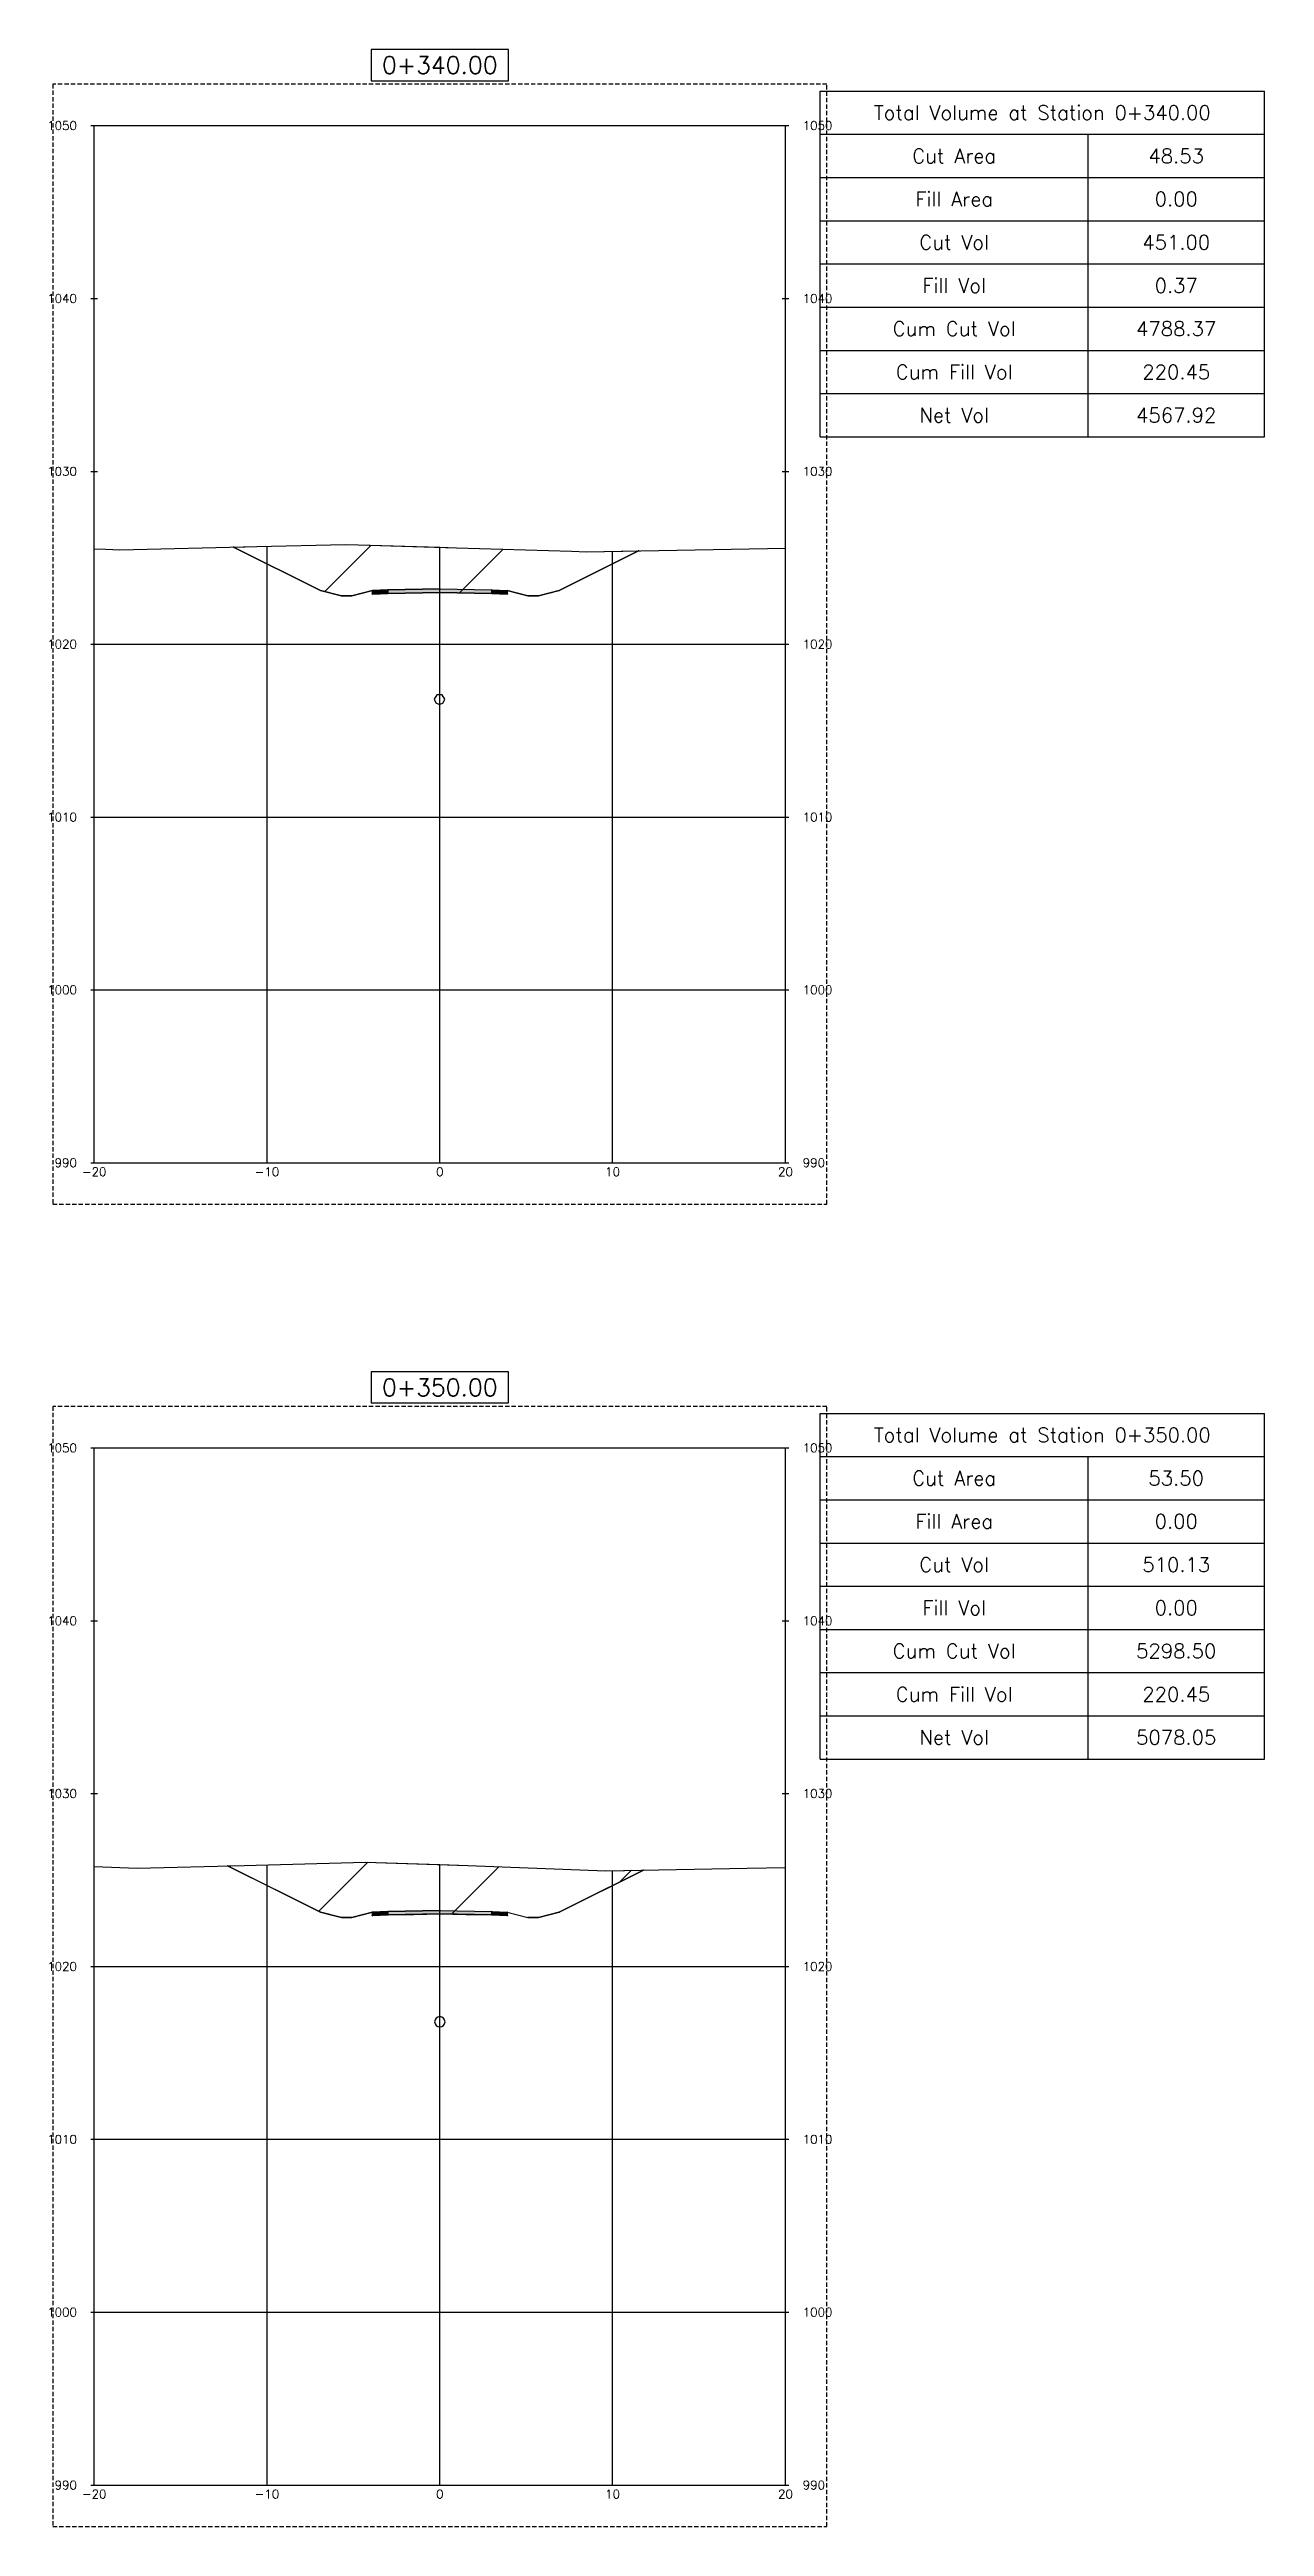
# Model space of a CAD drawing. Header units: metres. Extents: x 517023 to 519141, y 3924953 to 3927827.
# Drawn here: x 518567.4 to 518637.7, y 3925664.7 to 3925808 of the extents above; entities that cross this region are included whole.
import ezdxf

# ---------------------------------------------------------------- set-up
doc = ezdxf.new("R2010")
doc.units = ezdxf.units.M
doc.linetypes.add('DASHED2', pattern=[0.375, 0.25, -0.125])
for name, color, linetype in [('C-ANNO-TABL', 1, 'Continuous'), ('C-ANNO-TABL-TEXT', 150, 'Continuous'), ('C-ANNO-TABL-TITL', 150, 'Continuous'), ('C-ANNO-TABL-TTBL', 5, 'Continuous'), ('C-ROAD-CORR', 5, 'Continuous'), ('C-ROAD-CORR-PATT', 150, 'Continuous'), ('C-ROAD-LINK', 150, 'Continuous'), ('C-ROAD-MARK', 212, 'Continuous'), ('C-ROAD-PROF-TTLB', 5, 'Continuous'), ('C-ROAD-SECT', 7, 'Continuous'), ('C-ROAD-SECT-GRID', 7, 'Continuous'), ('C-ROAD-SECT-TEXT', 92, 'Continuous'), ('C-ROAD-SECT-TICK', 7, 'Continuous'), ('C-ROAD-SECT-TITL', 92, 'Continuous'), ('C-ROAD-SHAP', 32, 'Continuous'), ('C-ROAD-SHAP-PATT', 7, 'Continuous'), ('C-STRM-PIPE', 170, 'Continuous')]:
    doc.layers.add(name, color=color, linetype=linetype)
doc.layers.add('C-ROAD-SECT-BUFR', color=6, linetype='DASHED2', plot=False)
doc.styles.get("Standard").update_dxf_attribs({"font": 'simplex.shx'})

msp = doc.modelspace()

# ---------------------------------------------------------------- texts
at = {"layer": 'C-ANNO-TABL-TEXT', "color": 150, "linetype": 'Continuous', "lineweight": -3, "char_height": 0.833, "attachment_point": 5}
for s, insert in [('48.53', (518632.58, 3925801.89)), ('0.00', (518632.58, 3925799.39)), ('451.00', (518632.58, 3925796.89)), ('0.37', (518632.58, 3925794.39)), ('4788.37', (518632.58, 3925791.89)), ('220.45', (518632.58, 3925789.39)), ('4567.92', (518632.58, 3925786.89)), ('53.50', (518632.58, 3925725.39)), ('0.00', (518632.58, 3925722.89)), ('510.13', (518632.58, 3925720.39)), ('0.00', (518632.58, 3925717.89)), ('5298.50', (518632.58, 3925715.39)), ('220.45', (518632.58, 3925712.89)), ('5078.05', (518632.58, 3925710.39))]:
    msp.add_mtext(s, dxfattribs=dict(at, insert=insert))
at = {"layer": 'C-ANNO-TABL-TITL', "color": 150, "linetype": 'Continuous', "lineweight": -3, "attachment_point": 5}
for s, insert, char_height in [('Total Volume at Station 0+340.00', (518624.83, 3925804.39), 0.8333), ('Cut Area', (518619.73, 3925801.89), 0.833), ('Fill Area', (518619.73, 3925799.39), 0.833), ('Cut Vol', (518619.73, 3925796.89), 0.833), ('Fill Vol', (518619.73, 3925794.39), 0.833), ('Cum Cut Vol', (518619.73, 3925791.89), 0.8333), ('Cum Fill Vol', (518619.73, 3925789.39), 0.8333), ('Net Vol', (518619.73, 3925786.89), 0.833), ('Total Volume at Station 0+350.00', (518624.83, 3925727.89), 0.8333), ('Cut Area', (518619.73, 3925725.39), 0.833), ('Fill Area', (518619.73, 3925722.89), 0.833), ('Cut Vol', (518619.73, 3925720.39), 0.833), ('Fill Vol', (518619.73, 3925717.89), 0.833), ('Cum Cut Vol', (518619.73, 3925715.39), 0.8333), ('Cum Fill Vol', (518619.73, 3925712.89), 0.8333), ('Net Vol', (518619.73, 3925710.39), 0.833)]:
    msp.add_mtext(s, dxfattribs=dict(at, insert=insert, char_height=char_height))
at = {"layer": 'C-ROAD-SECT-TEXT', "color": 92, "linetype": 'Continuous', "lineweight": -3, "char_height": 0.5}
for s, insert, attachment_point in [('1050', (518568.97, 3925803.64), 6), ('1050', (518610.97, 3925803.64), 4), ('1040', (518568.97, 3925793.64), 6), ('1040', (518610.97, 3925793.64), 4), ('1030', (518568.97, 3925783.64), 6), ('1030', (518610.97, 3925783.64), 4), ('1020', (518568.97, 3925773.64), 6), ('1020', (518610.97, 3925773.64), 4), ('1010', (518568.97, 3925763.64), 6), ('1010', (518610.97, 3925763.64), 4), ('1000', (518568.97, 3925753.64), 6), ('1000', (518610.97, 3925753.64), 4), ('990', (518568.97, 3925743.64), 6), ('990', (518610.97, 3925743.64), 4), ('{\\C3;-20}', (518569.97, 3925743.37), 2), ('{\\C3;-10}', (518579.97, 3925743.37), 2), ('{\\C3;0}', (518589.97, 3925743.37), 2), ('{\\C3;10}', (518599.97, 3925743.37), 2), ('{\\C3;20}', (518609.97, 3925743.37), 2), ('1050', (518568.97, 3925727.14), 6), ('1050', (518610.97, 3925727.14), 4), ('1040', (518568.97, 3925717.14), 6), ('1040', (518610.97, 3925717.14), 4), ('1030', (518568.97, 3925707.14), 6), ('1030', (518610.97, 3925707.14), 4), ('1020', (518568.97, 3925697.14), 6), ('1020', (518610.97, 3925697.14), 4), ('1010', (518568.97, 3925687.14), 6), ('1010', (518610.97, 3925687.14), 4), ('1000', (518568.97, 3925677.14), 6), ('1000', (518610.97, 3925677.14), 4), ('990', (518568.97, 3925667.14), 6), ('{\\C3;-20}', (518569.97, 3925666.87), 2), ('{\\C3;-10}', (518579.97, 3925666.87), 2), ('{\\C3;0}', (518589.97, 3925666.87), 2), ('{\\C3;10}', (518599.97, 3925666.87), 2), ('{\\C3;20}', (518609.97, 3925666.87), 2), ('990', (518610.97, 3925667.14), 4)]:
    msp.add_mtext(s, dxfattribs=dict(at, insert=insert, attachment_point=attachment_point))
at = {"layer": 'C-ROAD-SECT-TITL', "color": 92, "linetype": 'Continuous', "lineweight": -3, "char_height": 1, "attachment_point": 8}
for s, insert in [('0+340.00', (518589.97, 3925806.64)), ('0+350.00', (518589.97, 3925730.14))]:
    msp.add_mtext(s, dxfattribs=dict(at, insert=insert))

# ---------------------------------------------------------------- hatches: boundary and pattern name
at = {"layer": 'C-ROAD-CORR-PATT', "linetype": 'Continuous', "lineweight": -3}
h = msp.add_hatch(dxfattribs=at)
h.set_pattern_fill('ANSI31', color=1, scale=1.75, style=0)
h.set_pattern_definition([(45, (518578.035, 3925779.2597), (-3.9289, 3.9289), [])])
h.paths.add_polyline_path([(518578.03, 3925779.26), (518579.38, 3925779.29), (518584.49, 3925779.4), (518585.24, 3925779.39), (518590.93, 3925779.22), (518597.59, 3925779.02), (518598.46, 3925778.99), (518601.47, 3925779.04), (518596.87, 3925776.74), (518595.67, 3925776.44), (518595.07, 3925776.44), (518593.87, 3925776.74), (518593.87, 3925776.54), (518592.97, 3925776.58), (518589.97, 3925776.64), (518586.97, 3925776.58), (518586.07, 3925776.54), (518586.07, 3925776.74), (518584.87, 3925776.44), (518584.27, 3925776.44), (518583.07, 3925776.74)])
h = msp.add_hatch(dxfattribs=at)
h.set_pattern_fill('ANSI31', color=1, scale=1.75, style=0)
h.set_pattern_definition([(45, (518577.723, 3925702.953), (-3.9289, 3.9289), [])])
h.paths.add_polyline_path([(518577.72, 3925702.95), (518577.72, 3925702.96), (518578.65, 3925702.99), (518585.66, 3925703.17), (518591.58, 3925702.99), (518599.57, 3925702.68), (518601.75, 3925702.72), (518601.75, 3925702.72), (518596.87, 3925700.28), (518595.67, 3925699.98), (518595.07, 3925699.98), (518594.47, 3925700.13), (518593.87, 3925700.28), (518593.87, 3925700.18), (518593.87, 3925700.08), (518592.97, 3925700.12), (518589.97, 3925700.18), (518586.97, 3925700.12), (518586.52, 3925700.1), (518586.07, 3925700.08), (518586.07, 3925700.18), (518586.07, 3925700.28), (518584.87, 3925699.98), (518584.27, 3925699.98), (518583.07, 3925700.28)])
at = {"layer": 'C-ROAD-SHAP-PATT', "linetype": 'Continuous', "lineweight": -3}
for points in [[(518586.97, 3925776.78), (518586.07, 3925776.74), (518586.07, 3925776.54), (518586.97, 3925776.58)], [(518589.97, 3925776.84), (518586.97, 3925776.78), (518586.97, 3925776.58), (518589.97, 3925776.64)], [(518589.97, 3925776.84), (518592.97, 3925776.78), (518592.97, 3925776.58), (518589.97, 3925776.64)], [(518592.97, 3925776.78), (518593.87, 3925776.74), (518593.87, 3925776.54), (518592.97, 3925776.58)], [(518586.97, 3925700.32), (518586.07, 3925700.28), (518586.07, 3925700.08), (518586.97, 3925700.12)], [(518589.97, 3925700.38), (518586.97, 3925700.32), (518586.97, 3925700.12), (518589.97, 3925700.18)], [(518589.97, 3925700.38), (518592.97, 3925700.32), (518592.97, 3925700.12), (518589.97, 3925700.18)], [(518592.97, 3925700.32), (518593.87, 3925700.28), (518593.87, 3925700.08), (518592.97, 3925700.12)]]:
    msp.add_hatch(color=7, dxfattribs=at).paths.add_polyline_path(points)

# ---------------------------------------------------------------- linework, layer by layer
at = {"layer": 'C-ANNO-TABL', "color": 1, "linetype": 'Continuous', "lineweight": -3}
for p, q in [((518611.97, 3925803.14), (518637.69, 3925803.14)), ((518627.48, 3925785.64), (518627.48, 3925803.14)), ((518611.97, 3925800.64), (518637.69, 3925800.64)), ((518611.97, 3925798.14), (518637.69, 3925798.14)), ((518611.97, 3925795.64), (518637.69, 3925795.64)), ((518611.97, 3925793.14), (518637.69, 3925793.14)), ((518611.97, 3925790.64), (518637.69, 3925790.64)), ((518611.97, 3925788.14), (518637.69, 3925788.14)), ((518611.97, 3925726.64), (518637.69, 3925726.64)), ((518627.48, 3925709.14), (518627.48, 3925726.64)), ((518611.97, 3925724.14), (518637.69, 3925724.14)), ((518611.97, 3925721.64), (518637.69, 3925721.64)), ((518611.97, 3925719.14), (518637.69, 3925719.14)), ((518611.97, 3925716.64), (518637.69, 3925716.64)), ((518611.97, 3925714.14), (518637.69, 3925714.14)), ((518611.97, 3925711.64), (518637.69, 3925711.64))]:
    msp.add_line(p, q, dxfattribs=at)
at = {"layer": 'C-ANNO-TABL-TTBL', "color": 5, "linetype": 'Continuous', "lineweight": -3}
for p, q in [((518611.97, 3925805.64), (518637.69, 3925805.64)), ((518611.97, 3925785.64), (518611.97, 3925805.64)), ((518637.69, 3925785.64), (518637.69, 3925805.64)), ((518611.97, 3925785.64), (518637.69, 3925785.64)), ((518611.97, 3925729.14), (518637.69, 3925729.14)), ((518611.97, 3925709.14), (518611.97, 3925729.14)), ((518637.69, 3925709.14), (518637.69, 3925729.14)), ((518611.97, 3925709.14), (518637.69, 3925709.14))]:
    msp.add_line(p, q, dxfattribs=at)
at = {"layer": 'C-ROAD-CORR', "color": 1, "linetype": 'Continuous', "lineweight": -3}
for p, q in [((518578.03, 3925779.26), (518579.38, 3925779.29)), ((518583.07, 3925776.74), (518578.03, 3925779.26)), ((518579.38, 3925779.29), (518584.49, 3925779.4)), ((518584.49, 3925779.4), (518585.24, 3925779.39)), ((518585.24, 3925779.39), (518590.93, 3925779.22)), ((518590.93, 3925779.22), (518597.59, 3925779.02)), ((518601.47, 3925779.04), (518596.87, 3925776.74)), ((518597.59, 3925779.02), (518598.46, 3925778.99)), ((518598.46, 3925778.99), (518601.47, 3925779.04)), ((518584.27, 3925776.44), (518583.07, 3925776.74)), ((518586.07, 3925776.74), (518584.87, 3925776.44)), ((518586.07, 3925776.54), (518586.07, 3925776.74)), ((518589.97, 3925776.64), (518586.97, 3925776.58)), ((518592.97, 3925776.58), (518589.97, 3925776.64)), ((518595.07, 3925776.44), (518593.87, 3925776.74)), ((518593.87, 3925776.74), (518593.87, 3925776.54)), ((518596.87, 3925776.74), (518595.67, 3925776.44)), ((518584.87, 3925776.44), (518584.27, 3925776.44)), ((518586.97, 3925776.58), (518586.07, 3925776.54)), ((518593.87, 3925776.54), (518592.97, 3925776.58)), ((518595.67, 3925776.44), (518595.07, 3925776.44)), ((518577.72, 3925702.96), (518578.65, 3925702.99)), ((518577.72, 3925702.95), (518577.72, 3925702.96)), ((518583.07, 3925700.28), (518577.72, 3925702.95)), ((518578.65, 3925702.99), (518585.66, 3925703.17)), ((518585.66, 3925703.17), (518591.58, 3925702.99)), ((518591.58, 3925702.99), (518599.57, 3925702.68)), ((518601.75, 3925702.72), (518596.87, 3925700.28)), ((518599.57, 3925702.68), (518601.75, 3925702.72)), ((518601.75, 3925702.72), (518601.75, 3925702.72)), ((518584.27, 3925699.98), (518583.07, 3925700.28)), ((518584.87, 3925699.98), (518584.27, 3925699.98)), ((518586.07, 3925700.28), (518584.87, 3925699.98)), ((518586.07, 3925700.18), (518586.07, 3925700.28)), ((518586.07, 3925700.08), (518586.07, 3925700.18)), ((518586.07, 3925700.08), (518586.97, 3925700.12)), ((518589.97, 3925700.18), (518586.97, 3925700.12)), ((518592.97, 3925700.12), (518589.97, 3925700.18)), ((518593.87, 3925700.08), (518592.97, 3925700.12)), ((518593.87, 3925700.28), (518595.07, 3925699.98)), ((518593.87, 3925700.28), (518593.87, 3925700.18)), ((518593.87, 3925700.18), (518593.87, 3925700.08)), ((518595.67, 3925699.98), (518595.07, 3925699.98)), ((518596.87, 3925700.28), (518595.67, 3925699.98))]:
    msp.add_line(p, q, dxfattribs=at)
at = {"layer": 'C-ROAD-LINK', "color": 150, "linetype": 'Continuous', "lineweight": -3}
for p, q in [((518578.03, 3925779.26), (518583.07, 3925776.74)), ((518596.87, 3925776.74), (518601.47, 3925779.04)), ((518583.07, 3925776.74), (518584.27, 3925776.44)), ((518584.87, 3925776.44), (518586.07, 3925776.74)), ((518586.07, 3925776.74), (518586.97, 3925776.78)), ((518586.07, 3925776.74), (518586.07, 3925776.54)), ((518586.97, 3925776.78), (518589.97, 3925776.84)), ((518586.97, 3925776.78), (518586.97, 3925776.58)), ((518586.97, 3925776.58), (518586.97, 3925776.78)), ((518586.97, 3925776.58), (518589.97, 3925776.64)), ((518589.97, 3925776.84), (518592.97, 3925776.78)), ((518589.97, 3925776.64), (518589.97, 3925776.84)), ((518589.97, 3925776.64), (518592.97, 3925776.58)), ((518592.97, 3925776.78), (518592.97, 3925776.58)), ((518592.97, 3925776.78), (518593.87, 3925776.74)), ((518592.97, 3925776.58), (518592.97, 3925776.78)), ((518593.87, 3925776.74), (518593.87, 3925776.54)), ((518593.87, 3925776.74), (518595.07, 3925776.44)), ((518595.67, 3925776.44), (518596.87, 3925776.74)), ((518584.27, 3925776.44), (518584.87, 3925776.44)), ((518586.07, 3925776.54), (518586.97, 3925776.58)), ((518592.97, 3925776.58), (518593.87, 3925776.54)), ((518595.07, 3925776.44), (518595.67, 3925776.44)), ((518577.7, 3925702.96), (518583.07, 3925700.28)), ((518596.87, 3925700.28), (518601.76, 3925702.72)), ((518583.07, 3925700.28), (518584.27, 3925699.98)), ((518584.27, 3925699.98), (518584.87, 3925699.98)), ((518584.87, 3925699.98), (518586.07, 3925700.28)), ((518586.07, 3925700.28), (518586.97, 3925700.32)), ((518586.07, 3925700.28), (518586.07, 3925700.08)), ((518586.07, 3925700.08), (518586.97, 3925700.12)), ((518586.97, 3925700.32), (518589.97, 3925700.38)), ((518586.97, 3925700.32), (518586.97, 3925700.12)), ((518586.97, 3925700.12), (518586.97, 3925700.32)), ((518586.97, 3925700.12), (518589.97, 3925700.18)), ((518589.97, 3925700.38), (518592.97, 3925700.32)), ((518589.97, 3925700.18), (518589.97, 3925700.38)), ((518589.97, 3925700.18), (518592.97, 3925700.12)), ((518592.97, 3925700.32), (518592.97, 3925700.12)), ((518592.97, 3925700.32), (518593.87, 3925700.28)), ((518592.97, 3925700.12), (518592.97, 3925700.32)), ((518592.97, 3925700.12), (518593.87, 3925700.08)), ((518593.87, 3925700.28), (518593.87, 3925700.08)), ((518593.87, 3925700.28), (518595.07, 3925699.98)), ((518595.07, 3925699.98), (518595.67, 3925699.98)), ((518595.67, 3925699.98), (518596.87, 3925700.28))]:
    msp.add_line(p, q, dxfattribs=at)
at = {"layer": 'C-ROAD-MARK', "color": 212, "linetype": 'Continuous', "lineweight": -3}
for centre in [(518578.03, 3925779.26), (518601.47, 3925779.04), (518583.07, 3925776.74), (518586.07, 3925776.74), (518586.97, 3925776.78), (518586.97, 3925776.58), (518589.97, 3925776.84), (518589.97, 3925776.64), (518592.97, 3925776.78), (518592.97, 3925776.58), (518593.87, 3925776.74), (518596.87, 3925776.74), (518584.27, 3925776.44), (518584.87, 3925776.44), (518586.07, 3925776.54), (518593.87, 3925776.54), (518595.07, 3925776.44), (518595.67, 3925776.44), (518577.7, 3925702.96), (518601.76, 3925702.72), (518583.07, 3925700.28), (518584.27, 3925699.98), (518584.87, 3925699.98), (518586.07, 3925700.28), (518586.07, 3925700.08), (518586.97, 3925700.32), (518586.97, 3925700.12), (518589.97, 3925700.38), (518589.97, 3925700.18), (518592.97, 3925700.32), (518592.97, 3925700.12), (518593.87, 3925700.28), (518593.87, 3925700.08), (518595.07, 3925699.98), (518595.67, 3925699.98), (518596.87, 3925700.28)]:
    msp.add_circle(centre, 0.015, dxfattribs=at)
at = {"layer": 'C-ROAD-PROF-TTLB', "color": 5, "linetype": 'Continuous', "lineweight": -3}
for p, q in [((518569.97, 3925743.64), (518569.97, 3925803.64)), ((518569.97, 3925803.64), (518609.97, 3925803.64)), ((518609.97, 3925743.64), (518609.97, 3925803.64)), ((518569.97, 3925743.64), (518609.97, 3925743.64)), ((518569.97, 3925667.14), (518569.97, 3925727.14)), ((518569.97, 3925727.14), (518609.97, 3925727.14)), ((518609.97, 3925667.14), (518609.97, 3925727.14)), ((518569.97, 3925667.14), (518609.97, 3925667.14))]:
    msp.add_line(p, q, dxfattribs=at)
at = {"layer": 'C-ROAD-SECT', "color": 7, "linetype": 'Continuous', "lineweight": -3}
for points in [[(518569.97, 3925779.16), (518570.65, 3925779.13), (518571.45, 3925779.1), (518579.38, 3925779.29), (518584.49, 3925779.4), (518585.24, 3925779.39), (518589.97, 3925779.25), (518590.93, 3925779.22), (518597.59, 3925779.02), (518598.46, 3925778.99), (518609.97, 3925779.2)], [(518578.03, 3925779.26), (518583.07, 3925776.74), (518584.27, 3925776.44), (518584.87, 3925776.44), (518586.07, 3925776.74), (518586.07, 3925776.54), (518586.97, 3925776.58), (518589.97, 3925776.64), (518592.97, 3925776.58), (518593.87, 3925776.54), (518593.87, 3925776.74), (518595.07, 3925776.44), (518595.67, 3925776.44), (518596.87, 3925776.74), (518601.47, 3925779.04)], [(518569.97, 3925702.93), (518572.45, 3925702.83), (518578.65, 3925702.99), (518585.66, 3925703.17), (518589.97, 3925703.04), (518591.58, 3925702.99), (518599.57, 3925702.68), (518607.75, 3925702.83), (518609.97, 3925702.86)], [(518577.72, 3925702.95), (518580.55, 3925701.54), (518583.07, 3925700.28), (518583.67, 3925700.13), (518584.27, 3925699.98), (518584.57, 3925699.98), (518584.87, 3925699.98), (518585.47, 3925700.13), (518586.07, 3925700.28), (518586.07, 3925700.18), (518586.07, 3925700.08), (518586.52, 3925700.1), (518586.97, 3925700.12), (518588.47, 3925700.15), (518589.97, 3925700.18), (518591.47, 3925700.15), (518592.97, 3925700.12), (518593.42, 3925700.1), (518593.87, 3925700.08), (518593.87, 3925700.18), (518593.87, 3925700.28), (518594.47, 3925700.13), (518595.07, 3925699.98), (518595.37, 3925699.98), (518595.67, 3925699.98), (518596.27, 3925700.13), (518596.87, 3925700.28), (518599.17, 3925701.43), (518601.75, 3925702.72)]]:
    msp.add_lwpolyline(points, dxfattribs=at)
at = {"layer": 'C-ROAD-SECT-BUFR', "color": 6, "linetype": 'DASHED2', "lineweight": -3}
for p, q in [((518612.37, 3925806.04), (518567.57, 3925806.04)), ((518567.57, 3925806.04), (518567.57, 3925741.24)), ((518612.37, 3925741.24), (518612.37, 3925806.04)), ((518567.57, 3925741.24), (518612.37, 3925741.24)), ((518612.37, 3925729.54), (518567.57, 3925729.54)), ((518567.57, 3925729.54), (518567.57, 3925664.74)), ((518612.37, 3925664.74), (518612.37, 3925729.54)), ((518567.57, 3925664.74), (518612.37, 3925664.74))]:
    msp.add_line(p, q, dxfattribs=at)
at = {"layer": 'C-ROAD-SECT-GRID', "color": 7, "linetype": 'Continuous', "lineweight": -3}
for p, q in [((518569.97, 3925743.64), (518569.97, 3925779.16)), ((518579.97, 3925743.64), (518579.97, 3925779.3)), ((518589.97, 3925743.64), (518589.97, 3925779.25)), ((518599.97, 3925743.64), (518599.97, 3925779.01)), ((518609.97, 3925743.64), (518609.97, 3925779.2)), ((518569.97, 3925773.64), (518609.97, 3925773.64)), ((518569.97, 3925763.64), (518609.97, 3925763.64)), ((518569.97, 3925753.64), (518609.97, 3925753.64)), ((518569.97, 3925743.64), (518609.97, 3925743.64)), ((518569.97, 3925667.14), (518569.97, 3925702.93)), ((518579.97, 3925667.14), (518579.97, 3925703.02)), ((518589.97, 3925667.14), (518589.97, 3925703.04)), ((518599.97, 3925667.14), (518599.97, 3925702.69)), ((518609.97, 3925667.14), (518609.97, 3925702.86)), ((518569.97, 3925697.14), (518609.97, 3925697.14)), ((518569.97, 3925687.14), (518609.97, 3925687.14)), ((518569.97, 3925677.14), (518609.97, 3925677.14)), ((518569.97, 3925667.14), (518609.97, 3925667.14))]:
    msp.add_line(p, q, dxfattribs=at)
at = {"layer": 'C-ROAD-SECT-TICK', "color": 7, "linetype": 'Continuous', "lineweight": -3}
for p, q in [((518569.77, 3925803.64), (518570.17, 3925803.64)), ((518609.77, 3925803.64), (518610.17, 3925803.64)), ((518569.77, 3925793.64), (518570.17, 3925793.64)), ((518609.77, 3925793.64), (518610.17, 3925793.64)), ((518569.77, 3925783.64), (518570.17, 3925783.64)), ((518609.77, 3925783.64), (518610.17, 3925783.64)), ((518569.77, 3925773.64), (518570.17, 3925773.64)), ((518609.77, 3925773.64), (518610.17, 3925773.64)), ((518569.77, 3925763.64), (518570.17, 3925763.64)), ((518609.77, 3925763.64), (518610.17, 3925763.64)), ((518569.77, 3925753.64), (518570.17, 3925753.64)), ((518609.77, 3925753.64), (518610.17, 3925753.64)), ((518569.77, 3925743.64), (518570.17, 3925743.64)), ((518609.77, 3925743.64), (518610.17, 3925743.64)), ((518569.77, 3925727.14), (518570.17, 3925727.14)), ((518609.77, 3925727.14), (518610.17, 3925727.14)), ((518569.77, 3925717.14), (518570.17, 3925717.14)), ((518609.77, 3925717.14), (518610.17, 3925717.14)), ((518569.77, 3925707.14), (518570.17, 3925707.14)), ((518609.77, 3925707.14), (518610.17, 3925707.14)), ((518569.77, 3925697.14), (518570.17, 3925697.14)), ((518609.77, 3925697.14), (518610.17, 3925697.14)), ((518569.77, 3925687.14), (518570.17, 3925687.14)), ((518609.77, 3925687.14), (518610.17, 3925687.14)), ((518569.77, 3925677.14), (518570.17, 3925677.14)), ((518609.77, 3925677.14), (518610.17, 3925677.14)), ((518569.77, 3925667.14), (518570.17, 3925667.14)), ((518609.77, 3925667.14), (518610.17, 3925667.14))]:
    msp.add_line(p, q, dxfattribs=at)
at = {"layer": 'C-ROAD-SECT-TITL', "color": 92, "linetype": 'Continuous', "lineweight": -3}
for points in [[(518586, 3925806.24), (518593.94, 3925806.24), (518593.94, 3925808.04), (518586, 3925808.04)], [(518586, 3925729.74), (518593.94, 3925729.74), (518593.94, 3925731.54), (518586, 3925731.54)]]:
    msp.add_3dface(points, dxfattribs=at)
at = {"layer": 'C-ROAD-SHAP', "color": 32, "linetype": 'Continuous', "lineweight": -3}
for p, q in [((518586.97, 3925776.78), (518586.07, 3925776.74)), ((518586.07, 3925776.74), (518586.07, 3925776.54)), ((518589.97, 3925776.84), (518586.97, 3925776.78)), ((518586.97, 3925776.78), (518586.97, 3925776.58)), ((518586.97, 3925776.58), (518586.97, 3925776.78)), ((518586.97, 3925776.58), (518589.97, 3925776.64)), ((518589.97, 3925776.84), (518592.97, 3925776.78)), ((518589.97, 3925776.64), (518589.97, 3925776.84)), ((518592.97, 3925776.58), (518589.97, 3925776.64)), ((518592.97, 3925776.78), (518592.97, 3925776.58)), ((518592.97, 3925776.78), (518593.87, 3925776.74)), ((518592.97, 3925776.58), (518592.97, 3925776.78)), ((518593.87, 3925776.74), (518593.87, 3925776.54)), ((518586.07, 3925776.54), (518586.97, 3925776.58)), ((518593.87, 3925776.54), (518592.97, 3925776.58)), ((518586.97, 3925700.32), (518586.07, 3925700.28)), ((518586.07, 3925700.28), (518586.07, 3925700.08)), ((518586.07, 3925700.08), (518586.97, 3925700.12)), ((518589.97, 3925700.38), (518586.97, 3925700.32)), ((518586.97, 3925700.32), (518586.97, 3925700.12)), ((518586.97, 3925700.12), (518586.97, 3925700.32)), ((518586.97, 3925700.12), (518589.97, 3925700.18)), ((518589.97, 3925700.38), (518592.97, 3925700.32)), ((518589.97, 3925700.18), (518589.97, 3925700.38)), ((518592.97, 3925700.12), (518589.97, 3925700.18)), ((518592.97, 3925700.32), (518592.97, 3925700.12)), ((518592.97, 3925700.32), (518593.87, 3925700.28)), ((518592.97, 3925700.12), (518592.97, 3925700.32)), ((518593.87, 3925700.08), (518592.97, 3925700.12)), ((518593.87, 3925700.28), (518593.87, 3925700.08))]:
    msp.add_line(p, q, dxfattribs=at)
at = {"layer": 'C-STRM-PIPE', "color": 170, "linetype": 'Continuous', "lineweight": -3}
for points in [[(518589.8, 3925770.71), (518589.65, 3925770.45)], [(518589.65, 3925770.45), (518589.74, 3925770.24)], [(518589.74, 3925770.24), (518589.95, 3925770.15)], [(518590.1, 3925770.71), (518589.8, 3925770.71)], [(518589.95, 3925770.15), (518590.17, 3925770.24)], [(518590.25, 3925770.45), (518590.1, 3925770.71)], [(518590.17, 3925770.24), (518590.25, 3925770.45)]]:
    msp.add_lwpolyline(points, dxfattribs=at)
for start, end in [(0, 180), (180, 0)]:
    msp.add_arc((518589.97, 3925693.94), 0.3, start, end, dxfattribs=at)

msp.set_redraw_order([(e.dxf.handle, doc.entitydb.next_handle()) for e in msp.query("TEXT MTEXT ATTDEF DIMENSION ARC_DIMENSION")])  # texts and dimensions are drawn at this point

doc.saveas('drawing.dxf')
